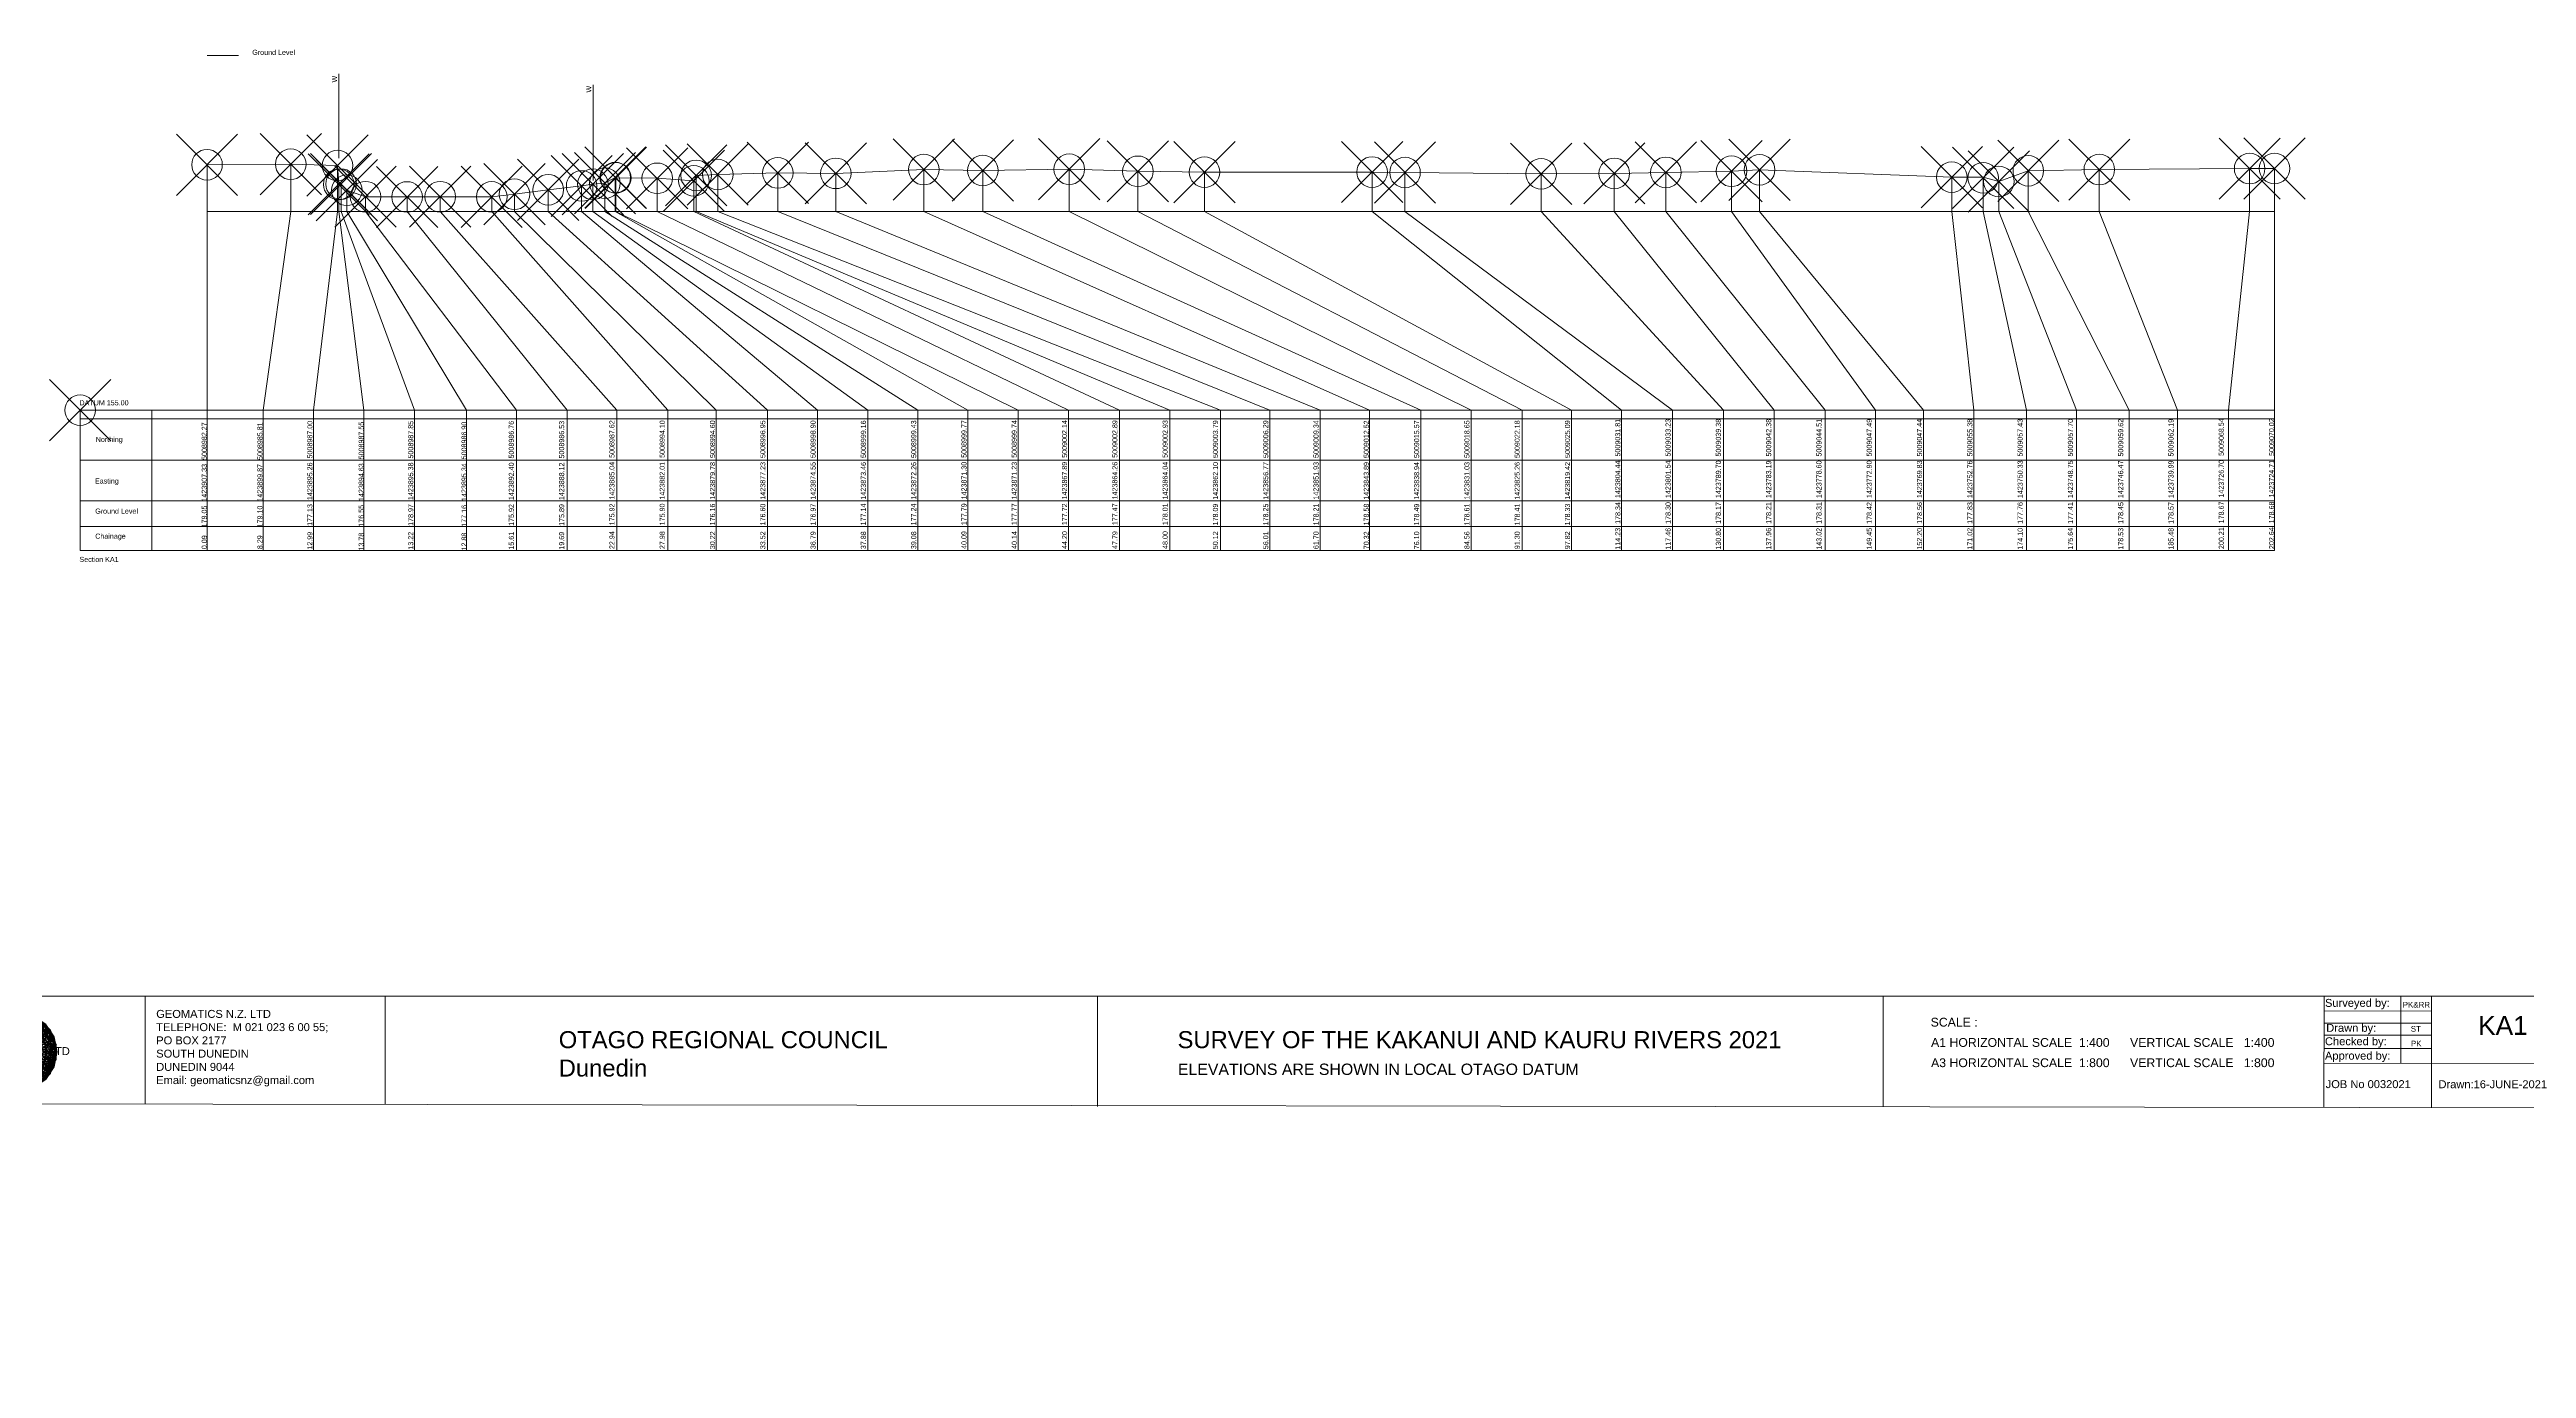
# Model space of a CAD drawing. Header units: millimetres. Extents: x -11318300 to 46111088, y -1699923 to 1425288130.
# Drawn here: x -8979801 to -8737137, y 61091 to 190343 of the extents above; entities that cross this region are included whole.
import ezdxf

# ---------------------------------------------------------------- set-up
doc = ezdxf.new("R2010")
doc.units = ezdxf.units.MM
doc.header["$PDMODE"] = 35
doc.header["$PDSIZE"] = 3000
doc.layers.get('0').update_dxf_attribs({"lineweight": 0})
doc.layers.add('geo', color=7, linetype='Continuous', lineweight=0)
doc.layers.add('TITLE_BLOCK', color=7, linetype='Continuous')
doc.styles.get("Standard").update_dxf_attribs({"font": 'arial.ttf'})

# ---------------------------------------------------------------- blocks, each defined once
blk = doc.blocks.new('REVDATE')
at = {"flags": 8}
for tag, p in [('REVDATE', (0, 6)), ('USER', (0, -3)), ('FNAME', (0, -13))]:
    blk.add_attdef(tag, p, '', height=4.95, dxfattribs=at)
blk = doc.blocks.new('Geomatics_Circle_SPT')
at = {"layer": 'geo', "color": 2, "linetype": 'Continuous', "lineweight": 0}
for p, q in [((0, 25.2), (-25.2, 0)), ((-24.7, 4.9), (-4.9, 24.7)), ((-24.7, -4.9), (4.9, 24.7)), ((-9.7, 23.3), (-23.3, 9.6)), ((9.7, 23.3), (-23.3, -9.7)), ((-21, 14), (-14, 21)), ((-21, -14), (14, 21)), ((0, 0), (-17.8, 17.8)), ((-14, 21), (21, -14)), ((23.3, -9.7), (-9.7, 23.3)), ((-4.9, 24.7), (24.7, -4.9)), ((25.2, 0), (0, 25.2)), ((0, 0), (17.8, 17.8)), ((4.9, 24.7), (24.7, 4.9)), ((23.3, 9.7), (9.7, 23.3)), ((14, 21), (21, 14)), ((17.8, 18.1), (17.8, 18.1)), ((4.9, -24.7), (-24.7, 4.9)), ((-24.7, 0), (0, -24.7)), ((-23.3, 9.7), (9.7, -23.3)), ((14, -21), (-21, 14)), ((0, 0), (-17.8, -17.8)), ((21, 14), (-14, -21)), ((-9.7, -23.3), (23.3, 9.7)), ((24.7, 4.9), (-4.9, -24.7)), ((0, 0), (17.8, -17.8)), ((0, -24.8), (25.2, 0)), ((-4.9, -24.7), (-24.7, -4.9)), ((-23.3, -9.7), (-9.7, -23.3)), ((-14, -21), (-21, -14)), ((24.7, -4.9), (4.9, -24.7)), ((9.7, -23.3), (23.3, -9.7)), ((21, -14), (14, -21)), ((-17.8, -17.8), (-17.8, -17.8)), ((4.9, -24.7), (4.9, -24.7)), ((18.1, -17.8), (18.1, -17.8))]:
    blk.add_line(p, q, dxfattribs=at)
at = {"layer": 'geo', "color": 1, "linetype": 'Continuous', "lineweight": 0}
for p, q in [((-25.2, 0), (9.7, 23.3)), ((-25.2, 0), (-9.6, 23.3)), ((-4.9, 24.8), (-24.7, -4.9)), ((4.9, 24.7), (-24.7, 4.9)), ((14, 21), (-24.7, -4.9)), ((-14, 21), (-24.7, 4.9)), ((-23.3, 9.7), (0, 25.2)), ((-23.3, -9.6), (0, 25.2)), ((-23.3, -9.6), (17.8, 17.8)), ((-23.3, 9.7), (-17.8, 17.9)), ((-23.3, -9.6), (-17.8, 17.9)), ((-23.3, 9.7), (17.8, 17.8)), ((4.9, 24.8), (-21, -14)), ((-4.9, 24.7), (-21, 14)), ((14, 21), (-21, 14)), ((-14, 21), (-21, -14)), ((-17.9, 17.6), (-17.9, 17.6)), ((-17.8, 17.8), (9.7, 23.3)), ((-17.8, 17.8), (-9.6, 23.3)), ((-17.8, -17.8), (9.7, 23.3)), ((-17.8, -17.8), (-9.7, 23.3)), ((-9.7, -23.3), (-17.8, 17.8)), ((-17.8, 17.8), (9.7, -23.3)), ((-17.8, 17.8), (23.3, -9.6)), ((-17.8, 17.8), (23.3, 9.7)), ((4.9, 24.7), (-14, 21)), ((-4.9, 24.7), (-14, -20.9)), ((0, 0), (-14, 21)), ((-14, 21), (-4.9, -24.7)), ((-14, 21), (-14, 21)), ((24.7, -4.9), (-14, 21)), ((21, 14), (-14, 21)), ((-9.8, 23.1), (-9.8, 23.1)), ((-9.7, 23.3), (0, 25.2)), ((-9.7, 23.3), (0, -25.2)), ((-9.7, -23.3), (0, 25.2)), ((-9.6, 23.3), (17.8, -17.8)), ((-9.6, 23.3), (25.2, 0)), ((-9.6, 23.3), (17.8, 17.8)), ((-9.6, -23.3), (17.8, 17.9)), ((0, 0), (-4.9, 24.7)), ((-4.9, 24.7), (-4.9, 24.7)), ((21, -14), (-4.9, 24.7)), ((24.8, 4.9), (-4.9, 24.7)), ((14, 21), (-4.9, 24.7)), ((-0.2, 25.1), (-0.2, 25.1)), ((0, 25.2), (9.7, -23.3)), ((0, 25.2), (23.3, -9.7)), ((0, 25.2), (23.3, 9.7)), ((0, 25.2), (9.7, 23.3)), ((0, 0), (4.9, 24.7)), ((0, -25.2), (9.7, 23.3)), ((0, 0), (14, 21)), ((21, 14), (4.9, 24.8)), ((14, -21), (4.9, 24.7)), ((24.7, -4.9), (4.9, 24.7)), ((4.9, 24.7), (4.9, 24.7)), ((4.9, -24.7), (14, 21)), ((9.4, 23.3), (9.4, 23.3)), ((9.7, 23.3), (17.8, -17.8)), ((9.7, 23.3), (25.2, 0)), ((9.7, 23.3), (17.8, 17.9)), ((17.8, 17.8), (9.7, -23.3)), ((21, -14), (14, 21)), ((24.7, 4.9), (14, 21)), ((14, 21), (14, 21)), ((17.6, 17.9), (17.6, 17.9)), ((17.8, 17.8), (23.3, -9.7)), ((17.8, 17.8), (23.3, 9.7)), ((-25.2, 0), (23.3, 9.7)), ((-25.2, 0), (-23.3, 9.7)), ((-23.3, -9.7), (-25.2, 0)), ((-9.6, -23.3), (-25.2, 0)), ((9.7, -23.3), (-25.2, 0)), ((21, 14), (-24.7, 4.9)), ((-21, 14), (-24.7, -4.9)), ((0, 0), (-24.7, 4.9)), ((-24.7, 4.9), (-21, -14)), ((-24.7, 4.9), (-4.9, -24.7)), ((-24.7, 4.9), (14, -21)), ((-24.7, 4.9), (-24.7, 4.9)), ((0, 0), (-24.7, -4.9)), ((-17.8, -17.8), (-23.3, 9.7)), ((0, -25.2), (-23.3, 9.7)), ((-23.3, 9.7), (17.8, -17.8)), ((-23.3, 9.7), (25.2, 0)), ((-23.3, 9.4), (-23.3, 9.4)), ((-23.3, -9.7), (25.2, 0)), ((0, 0), (-21, 14)), ((-21, 14), (-14, -21)), ((-21, 14), (4.9, -24.7)), ((-21, 14), (-21, 14)), ((24.7, 4.9), (-21, 14)), ((0, 0), (-21, -14)), ((-17.8, -17.8), (23.3, 9.7)), ((-14, -21), (24.7, 4.9)), ((0, 0), (-14, -21)), ((25.2, 0), (-9.6, -23.3)), ((-4.9, -24.7), (21, 14)), ((0, 0), (-4.9, -24.7)), ((0, 0), (21, 14)), ((23.3, 9.7), (0, -25.2)), ((0, 0), (24.8, 4.9)), ((0, 0), (4.9, -24.7)), ((0, 0), (14, -21)), ((0, 0), (21, -14)), ((0, 0), (24.8, -4.9)), ((4.9, -24.7), (24.7, 4.9)), ((25.2, 0), (9.7, -23.3)), ((14, -21), (21, 14)), ((23.3, 9.7), (17.8, -17.8)), ((24.7, -4.9), (21, 14)), ((21, 14), (21, 14)), ((21, -14), (24.7, 4.9)), ((23.1, 9.8), (23.1, 9.8)), ((23.3, 9.7), (25.2, 0)), ((25.2, 0), (23.3, -9.6)), ((24.7, 4.9), (24.7, 4.9)), ((25.1, 0.2), (25.1, 0.2)), ((-25.2, 0), (23.3, -9.7)), ((-25.1, -0.2), (-25.1, -0.2)), ((-24.7, -4.9), (-24.7, -4.9)), ((-24.7, -4.9), (-14, -21)), ((-24.7, -4.9), (4.9, -24.7)), ((-24.7, -4.9), (21, -14)), ((-17.8, -17.8), (-23.3, -9.7)), ((0, -25.2), (-23.3, -9.6)), ((17.8, -17.8), (-23.3, -9.6)), ((-23.1, -9.8), (-23.1, -9.8)), ((-21, -14), (24.7, -4.9)), ((-21, -14), (-21, -14)), ((-21, -14), (-4.9, -24.7)), ((-21, -14), (14, -21)), ((23.3, -9.7), (-17.8, -17.8)), ((-14, -21), (21, -14)), ((-4.9, -24.7), (24.7, -4.9)), ((23.3, -9.6), (0, -25.2)), ((4.9, -24.7), (21, -14)), ((14, -21), (24.7, -4.9)), ((23.3, -9.6), (17.8, -17.8)), ((21, -14), (21, -14)), ((23.3, -9.4), (23.3, -9.4)), ((24.7, -4.9), (24.7, -4.9)), ((-9.6, -23.3), (-17.8, -17.8)), ((9.7, -23.3), (-17.8, -17.8)), ((-17.6, -17.9), (-17.6, -17.9)), ((-14, -21), (-14, -21)), ((-14, -21), (4.9, -24.7)), ((17.8, -17.8), (-9.7, -23.3)), ((0, -25.2), (-9.7, -23.3)), ((-9.4, -23.3), (-9.4, -23.3)), ((-4.9, -24.7), (14, -21)), ((-4.9, -24.7), (-4.9, -24.7)), ((9.7, -23.3), (0, -25.2)), ((0.2, -25.1), (0.2, -25.1)), ((4.9, -24.7), (4.9, -24.7)), ((17.8, -17.8), (9.7, -23.3)), ((9.8, -23.1), (9.8, -23.1)), ((14, -21), (14, -21)), ((17.9, -17.6), (17.9, -17.6))]:
    blk.add_line(p, q, dxfattribs=at)
at = {"layer": 'geo', "color": 114, "linetype": 'Continuous', "lineweight": 0}
for p, q in [((17.9, 17.8), (-25.2, 0)), ((-24.7, 4.9), (14, 21)), ((9.7, 23.3), (-23.3, 9.7)), ((-20.9, 14), (4.9, 24.7)), ((0, 25.2), (-17.8, 17.8)), ((-17.8, 17.8), (0, -25.2)), ((-14, 21), (-4.9, 24.7)), ((4.9, -24.7), (-14, 21)), ((0, 0), (-9.7, 23.3)), ((-4.9, 24.7), (14, -21)), ((17.8, -17.8), (0, 25.2)), ((0, 0), (9.7, 23.3)), ((4.9, 24.7), (21, -14)), ((23.3, -9.7), (9.7, 23.3)), ((14, 21), (24.7, -4.9)), ((25.2, 0), (17.8, 17.8)), ((-24.7, -4.9), (21, 14)), ((-14, -21), (-24.7, 4.9)), ((0, 0), (-23.3, 9.7)), ((-23.3, 9.7), (-9.7, -23.3)), ((0, 0), (-23.3, -9.7)), ((-4.9, -24.7), (-21, 14)), ((24.8, 4.9), (-20.9, -14)), ((0, 0), (-9.7, -23.3)), ((0, 0), (23.3, 9.7)), ((0, 0), (9.7, -23.3)), ((0, 0), (23.3, -9.7)), ((21, 14), (24.7, 4.9)), ((-25.2, 0), (-17.8, -17.8)), ((-21, -14), (-24.7, -4.9)), ((-17.8, -17.8), (25.2, 0)), ((24.8, -4.9), (-14, -21)), ((-9.6, -23.3), (23.3, -9.7)), ((21, -14), (-4.9, -24.8)), ((0, -25.2), (17.9, -17.8)), ((14, -21), (4.9, -24.8))]:
    blk.add_line(p, q, dxfattribs=at)
at = {"layer": 'geo', "color": 250, "linetype": 'Continuous', "lineweight": 0}
for p, q in [((-17.8, 17.8), (17.8, 17.8)), ((-17.8, -17.8), (-17.8, 17.8)), ((-14, 21), (-14, 21)), ((14, 21), (-14, 21)), ((-14, 20.9), (-14, -21)), ((-9.7, 23.3), (9.7, 23.3)), ((-9.7, -23.3), (-9.7, 23.3)), ((-4.9, 24.7), (4.9, 24.7)), ((-4.9, 24.7), (-4.9, -24.7)), ((0, 0), (0, 25.2)), ((4.9, 24.7), (4.9, -24.7)), ((9.7, -23.3), (9.7, 23.3)), ((14, 21), (14, -21)), ((17.8, -17.8), (17.8, 17.8)), ((0, 0), (-25.2, 0)), ((24.7, 4.9), (-24.7, 4.9)), ((-24.7, 4.9), (-24.7, -4.9)), ((-23.3, 9.7), (23.3, 9.7)), ((-23.3, 9.7), (-23.3, 9.7)), ((-23.3, -9.7), (-23.3, 9.7)), ((21, 14), (-21, 14)), ((-21, 14), (-21, -14)), ((0, 0), (0, -25.2)), ((0, 0), (25.2, 0)), ((21, 14), (21, 14)), ((21, -14), (21, 14)), ((23.3, 9.7), (23.3, -9.7)), ((24.7, 4.9), (24.7, 4.9)), ((24.7, -4.9), (24.7, 4.9)), ((-24.7, -4.9), (24.7, -4.9)), ((23.3, -9.7), (-23.3, -9.7)), ((-21, -14), (21, -14)), ((17.8, -17.8), (-17.8, -17.8)), ((-14, -21), (14, -21)), ((9.7, -23.3), (-9.7, -23.3)), ((-4.9, -24.7), (4.9, -24.7))]:
    blk.add_line(p, q, dxfattribs=at)
blk = doc.blocks.new('GeomaticsNZ TITLE BLOCK')
at = {"color": 7, "linetype": 'Continuous', "lineweight": 0}
for p, q in [((0, 94.9), (0, 1579.2)), ((0, 1579.2), (2363.4, 1579.2)), ((2363.4, 1579.2), (2364, 94.9)), ((2364, 94.9), (0, 94.9)), ((0, 94.9), (0, 0)), ((15.9, 94.9), (2364, 94.9)), ((224.3, 95.2), (224.3, -0.3)), ((2364, 94.9), (382.6, 94.9)), ((435.8, 95.2), (435.8, -0.7)), ((1063.4, 94.9), (1063.4, -2.4)), ((1755.4, 94.9), (1755.4, -2.6)), ((2143.9, 94.9), (2143.7, -3)), ((2211.5, 94.9), (2211.5, 36.1)), ((2238.6, 94.8), (2238.6, -3.2)), ((2364, -3.5), (2364, 94.9)), ((2143.9, 81.9), (2238.6, 81.7)), ((2143.9, 71), (2238.6, 71)), ((2143.6, 60.4), (2238.6, 60.4)), ((2143.8, 48.6), (2238.6, 48.6)), ((2143.8, 35.4), (2364, 35.3)), ((0, 0), (2364, -3.5))]:
    blk.add_line(p, q, dxfattribs=at)
at = {"color": 7, "linetype": 'Continuous', "lineweight": 0, "xscale": 1.36, "yscale": 1.36, "zscale": 1.36}
blk.add_blockref('Geomatics_Circle_SPT', (112.4, 45.7), dxfattribs=at)
at = {"color": 7, "linetype": 'Continuous', "lineweight": 0}
for s, p in [('PK&RR', (2213.2, 84.8)), ('ST', (2220.3, 63.6)), ('PK', (2220.4, 50.6))]:
    blk.add_text(s, height=5, dxfattribs=at).set_placement(p)
at = {"color": 7, "linetype": 'Continuous', "lineweight": 0, "attachment_point": 1}
for s, width, heights, insert, char_height in [('{\\C256;Surveyed by:}', 3535.727, [0], (2144.7, 92.4), 7), ('{\\C256;GEOMATICS N.Z. LTD                   \\PTELEPHONE:  M 021 023 6 00 55;\\PPO BOX 2177\\PSOUTH DUNEDIN\\PDUNEDIN 9044\\PEmail: geomaticsnz@gmail.com}', 3535.727, [94.7], (234, 82.7), 7), ('{\\C256;Drawn by:}', 3535.727, [0], (2145.8, 70.4), 7), ('{\\C256;Geomatics N.Z. LTD                   }', 125.079, [15.8], (68.8, 49.9), 7), ('{\\C256;OTAGO REGIONAL COUNCIL\\PDunedin}', 3535.727, [0], (588.6, 64), 15), ('{\\C256;SURVEY OF THE KAKANUI AND KAURU RIVERS 2021}', 3535.727, [0], (1133.8, 64), 15), ('{\\C256;Approved by:}', 3535.727, [0], (2144.7, 45.9), 7), ('{\\C256;Checked by:}', 3535.727, [0], (2144.7, 58.6), 7), ('{\\C256;ELEVATIONS ARE SHOWN IN LOCAL OTAGO DATUM}', 3535.727, [0], (1134.1, 35.4), 10), ('{\\C256;JOB No 0032021}', 3535.727, [0], (2145.3, 20.8), 7), ('{\\C256;Drawn:16-JUNE-2021}', 3535.727, [0], (2244.7, 20.7), 7)]:
    blk.add_mtext_dynamic_manual_height_columns(s, width=width, gutter_width=159, heights=heights, dxfattribs=dict(at, insert=insert, char_height=char_height))

msp = doc.modelspace()

# ---------------------------------------------------------------- linework, layer by layer
at = {"color": 1, "linetype": 'Continuous', "lineweight": 0}
msp.add_line((-8964374, 189760), (-8961302, 189760), dxfattribs=at)
at = {"color": 7, "linetype": 'Continuous', "lineweight": 0}
for p, q in [((-8951466, 179689), (-8951466, 187960)), ((-8926539, 177510), (-8926539, 186868)), ((-8956174, 179102), (-8956174, 174485)), ((-8951585, 178972), (-8951585, 174485)), ((-8951474, 177163), (-8951474, 174485)), ((-8951243, 177162), (-8951243, 174485)), ((-8925387, 177241), (-8925387, 174485)), ((-8924376, 177790), (-8924376, 174485)), ((-8924326, 177772), (-8924326, 174485)), ((-8920267, 177721), (-8920267, 174485)), ((-8916680, 177470), (-8916680, 174485)), ((-8916464, 178005), (-8916464, 174485)), ((-8914343, 178090), (-8914343, 174485)), ((-8908456, 178250), (-8908456, 174485)), ((-8902771, 178210), (-8902771, 174485)), ((-8894149, 178579), (-8894149, 174485)), ((-8888357, 178489), (-8888357, 174485)), ((-8879902, 178608), (-8879902, 174485)), ((-8873171, 178408), (-8873171, 174485)), ((-8866647, 178328), (-8866647, 174485)), ((-8850236, 178337), (-8850236, 174485)), ((-8847007, 178297), (-8847007, 174485)), ((-8833670, 178166), (-8833670, 174485)), ((-8826504, 178206), (-8826504, 174485)), ((-8821444, 178305), (-8821444, 174485)), ((-8815015, 178415), (-8815015, 174485)), ((-8812269, 178555), (-8812269, 174485)), ((-8793444, 177834), (-8793444, 174485)), ((-8790368, 177834), (-8790368, 174485)), ((-8788826, 177415), (-8788826, 174485)), ((-8785940, 178452), (-8785940, 174485)), ((-8778986, 178573), (-8778986, 174485)), ((-8764257, 178672), (-8764257, 174485)), ((-8761823, 178682), (-8761823, 141248)), ((-8761823, 178682), (-8761823, 170133)), ((-8950682, 176554), (-8950682, 174485)), ((-8948854, 175923), (-8948854, 174485)), ((-8944775, 175892), (-8944775, 174485)), ((-8941527, 175922), (-8941527, 174485)), ((-8936485, 175901), (-8936485, 174485)), ((-8934250, 176161), (-8934250, 174485)), ((-8930942, 176601), (-8930942, 174485)), ((-8927672, 176971), (-8927672, 174485)), ((-8926582, 177141), (-8926582, 174485)), ((-8964374, 174485), (-8964374, 141248)), ((-8964374, 174485), (-8761823, 174485)), ((-8956174, 174485), (-8958868, 155000)), ((-8951585, 174485), (-8953925, 155000)), ((-8951474, 174485), (-8949019, 155000)), ((-8951243, 174485), (-8944054, 155000)), ((-8950682, 174485), (-8938939, 155000)), ((-8948854, 174485), (-8934037, 155000)), ((-8944775, 174485), (-8929087, 155000)), ((-8941527, 174485), (-8924209, 155000)), ((-8936485, 174485), (-8919212, 155000)), ((-8934250, 174485), (-8914476, 155000)), ((-8930942, 174485), (-8909478, 155000)), ((-8927672, 174485), (-8904567, 155000)), ((-8926582, 174485), (-8899634, 155000)), ((-8925387, 174485), (-8894746, 155000)), ((-8924376, 174485), (-8889837, 155000)), ((-8884901, 155000), (-8924326, 174485)), ((-8920267, 174485), (-8879964, 155000)), ((-8874970, 155000), (-8916680, 174485)), ((-8916464, 174485), (-8870045, 155000)), ((-8914343, 174485), (-8865074, 155000)), ((-8860262, 155000), (-8908456, 174485)), ((-8902771, 174485), (-8855307, 155000)), ((-8850473, 155000), (-8894149, 174485)), ((-8888357, 174485), (-8845461, 155000)), ((-8879902, 174485), (-8840538, 155000)), ((-8873171, 174485), (-8835526, 155000)), ((-8866647, 174485), (-8830691, 155000)), ((-8850236, 174485), (-8825798, 155000)), ((-8847007, 174485), (-8820786, 155000)), ((-8833670, 174485), (-8815803, 155000)), ((-8826504, 174485), (-8810846, 155000)), ((-8821444, 174485), (-8805842, 155000)), ((-8815015, 174485), (-8800908, 155000)), ((-8812269, 174485), (-8796201, 155000)), ((-8793444, 174485), (-8791290, 155000)), ((-8790368, 174485), (-8786108, 155000)), ((-8788826, 174485), (-8781227, 155000)), ((-8785940, 174485), (-8776076, 155000)), ((-8778986, 174485), (-8771321, 155000)), ((-8764257, 174485), (-8766332, 155000)), ((-8976801, 155000), (-8761823, 155000)), ((-8976801, 155000), (-8761823, 155000)), ((-8976801, 155000), (-8976801, 141248)), ((-8976801, 154158), (-8761823, 154158)), ((-8970762, 155000), (-8761823, 155000)), ((-8969788, 155000), (-8969788, 141248)), ((-8958868, 155000), (-8958868, 141248)), ((-8953925, 155000), (-8953925, 141248)), ((-8949019, 155000), (-8949019, 141248)), ((-8944054, 155000), (-8944054, 141248)), ((-8938939, 155000), (-8938939, 141248)), ((-8934037, 155000), (-8934037, 141248)), ((-8929087, 155000), (-8929087, 141248)), ((-8924209, 155000), (-8924209, 141248)), ((-8919212, 155000), (-8919212, 141248)), ((-8914476, 155000), (-8914476, 141248)), ((-8909478, 155000), (-8909478, 141248)), ((-8904567, 155000), (-8904567, 141248)), ((-8899634, 155000), (-8899634, 141248)), ((-8894746, 155000), (-8894746, 141248)), ((-8889837, 155000), (-8889837, 141248)), ((-8884901, 155000), (-8884901, 141248)), ((-8879964, 155000), (-8879964, 141248)), ((-8874970, 155000), (-8874970, 141248)), ((-8870045, 155000), (-8870045, 141248)), ((-8865074, 155000), (-8865074, 141248)), ((-8860262, 155000), (-8860262, 141248)), ((-8855307, 155000), (-8855307, 141248)), ((-8850473, 155000), (-8850473, 141248)), ((-8845461, 155000), (-8845461, 141248)), ((-8840538, 155000), (-8840538, 141248)), ((-8835526, 155000), (-8835526, 141248)), ((-8830691, 155000), (-8830691, 141248)), ((-8825798, 155000), (-8825798, 141248)), ((-8820786, 155000), (-8820786, 141248)), ((-8815803, 155000), (-8815803, 141248)), ((-8810846, 155000), (-8810846, 141248)), ((-8805842, 155000), (-8805842, 141248)), ((-8800908, 155000), (-8800908, 141248)), ((-8796201, 155000), (-8796201, 141248)), ((-8791290, 155000), (-8791290, 141248)), ((-8786108, 155000), (-8786108, 141248)), ((-8781227, 155000), (-8781227, 141248)), ((-8776076, 155000), (-8776076, 141248)), ((-8771321, 155000), (-8771321, 141248)), ((-8766332, 155000), (-8766332, 141248)), ((-8976801, 150115), (-8761823, 150115)), ((-8976801, 146128), (-8761823, 146128)), ((-8976801, 143616), (-8761823, 143616)), ((-8976801, 141248), (-8761823, 141248)), ((-8976801, 141248), (-8761823, 141248)), ((-8973620, 139879), (-8973620, 139879))]:
    msp.add_line(p, q, dxfattribs=at)
at = {"linetype": 'Continuous', "lineweight": 0}
msp.add_line((-8964373, 179053), (-8964374, 174485), dxfattribs=at)
at = {"color": 1, "linetype": 'Continuous', "lineweight": 0}
msp.add_lwpolyline([(-8964373, 179053), (-8956172, 179102), (-8951585, 178972), (-8951472, 177132), (-8951243, 177162), (-8950680, 176552), (-8948852, 175922), (-8944773, 175892), (-8941525, 175922), (-8936483, 175901), (-8934248, 176161), (-8930940, 176601), (-8927670, 176971), (-8926580, 177141), (-8925385, 177241), (-8924374, 177791), (-8924324, 177771), (-8920265, 177721), (-8916678, 177470), (-8916462, 178010), (-8914341, 178090), (-8908454, 178250), (-8902769, 178210), (-8894147, 178579), (-8888363, 178489), (-8879900, 178608), (-8873169, 178408), (-8866645, 178328), (-8850234, 178337), (-8847005, 178297), (-8833668, 178166), (-8826502, 178206), (-8821442, 178305), (-8815013, 178415), (-8812267, 178555), (-8793442, 177834), (-8790366, 177834), (-8788824, 177414), (-8785939, 178453), (-8778984, 178573), (-8764255, 178672), (-8761821, 178682)], dxfattribs=at)
at = {"color": 7, "linetype": 'Continuous', "lineweight": 0}
for p in [(-8964373, 179053), (-8956172, 179102), (-8951585, 178972), (-8951472, 177132), (-8951243, 177162), (-8930940, 176601), (-8927670, 176971), (-8926580, 177141), (-8925385, 177241), (-8924374, 177791), (-8924324, 177771), (-8920265, 177721), (-8916678, 177470), (-8916462, 178010), (-8914341, 178090), (-8908454, 178250), (-8902769, 178210), (-8894147, 178579), (-8888363, 178489), (-8879900, 178608), (-8873169, 178408), (-8866645, 178328), (-8850234, 178337), (-8847005, 178297), (-8833668, 178166), (-8826502, 178206), (-8821442, 178305), (-8815013, 178415), (-8812267, 178555), (-8793442, 177834), (-8790366, 177764), (-8788824, 177414), (-8785939, 178453), (-8778984, 178573), (-8764255, 178672), (-8761821, 178682), (-8950680, 176552), (-8948852, 175922), (-8944773, 175892), (-8941525, 175922), (-8936483, 175901), (-8934248, 176161), (-8976801, 155000)]:
    msp.add_point(p, dxfattribs=at)

# ---------------------------------------------------------------- block references
at = {"color": 7, "linetype": 'Continuous', "lineweight": 0, "xscale": 111.2022893510132, "yscale": 111.2022893510132, "zscale": 111.2022893510132}
msp.add_blockref('GeomaticsNZ TITLE BLOCK', (-8995371, 87031), dxfattribs=at)
at = {"layer": 'TITLE_BLOCK'}
ref = msp.add_blockref('REVDATE', (-8919404, 61093), dxfattribs=at)
ref.add_attrib('USER', 'HP15-ZBOOK', (-8919404, 61093), dxfattribs={"height": 4.95})
ref.add_attrib('REVDATE', '7/07/2021 12:15 PM', (-8919340, 61093), dxfattribs={"height": 4.95})
ref.add_attrib('FNAME', 'KakanuiXS Lines 1 to 18 - Copy.xlsx.dwg', (-8919258, 61093), dxfattribs={"height": 4.95})

# ---------------------------------------------------------------- texts
at = {"color": 7, "linetype": 'Continuous', "lineweight": 0}
for s, height, p in [('Ground Level', 500, (-8959944, 189817)), ('DATUM 155.00', 500, (-8976872, 155475)), ('Northing', 500, (-8975275, 151888)), ('Easting', 500, (-8975348, 147809)), ('Ground Level', 500, (-8975330, 144861)), ('Chainage', 500, (-8975327, 142405)), ('Section KA1', 500, (-8976872, 140125)), ('SCALE :  ', 859.9, (-8795508, 94596)), ('KA1', 1842.6, (-8741876, 93785)), ('A1 HORIZONTAL SCALE  1:400      VERTICAL SCALE   1:400 ', 859.89, (-8795468, 92609)), ('A3 HORIZONTAL SCALE  1:800      VERTICAL SCALE   1:800', 859.89, (-8795468, 90622))]:
    msp.add_text(s, height=height, dxfattribs=at).set_placement(p)
for s, p in [('0.09    179.05  1423907.33  5008982.27', (-8964395, 141380)), ('8.29    179.10  1423899.87  5008985.81', (-8958945, 141381)), ('12.99   177.13  1423895.26  5008987.00', (-8954050, 141333)), ('13.78   176.55  1423894.63  5008987.55', (-8949019, 141248)), ('13.22   178.97  1423895.38  5008987.85', (-8944164, 141333)), ('12.88   177.16  1423895.34  5008986.90', (-8938939, 141248)), ('15.61   175.92  1423892.40  5008986.76', (-8934309, 141333)), ('19.69   175.89  1423888.12  5008986.53', (-8929382, 141333)), ('22.94   175.92  1423885.04  5008987.62', (-8924455, 141389)), ('27.98   175.90  1423882.01  5008994.10', (-8919528, 141389)), ('30.22   176.16  1423879.78  5008994.60', (-8914600, 141380)), ('33.52   176.60  1423877.23  5008996.95', (-8909673, 141380)), ('36.79   176.97  1423874.55  5008998.90', (-8904746, 141380)), ('37.88   177.14  1423873.46  5008999.16', (-8899819, 141380)), ('39.08   177.24  1423872.26  5008999.43', (-8894892, 141380)), ('40.09   177.79  1423871.30  5008999.77', (-8889964, 141400)), ('40.14   177.77  1423871.23  5008999.74', (-8885037, 141400)), ('44.20   177.72  1423867.89  5009002.14', (-8880110, 141400)), ('47.79   177.47  1423864.26  5009002.89', (-8875183, 141400)), ('48.00   178.01  1423864.04  5009002.93', (-8870256, 141400)), ('50.12   178.09  1423862.10  5009003.79', (-8865328, 141380)), ('56.01   178.25  1423856.77  5009006.29', (-8860401, 141380)), ('61.70   178.21  1423851.93  5009009.34', (-8855474, 141383)), ('70.32   178.58  1423843.89  5009012.52', (-8850547, 141376)), ('76.10   178.49  1423838.94  5009015.57', (-8845620, 141376)), ('84.56   178.61  1423831.03  5009018.65', (-8840692, 141381)), ('91.30   178.41  1423825.26  5009022.18', (-8835765, 141380)), ('97.82   178.33  1423819.42  5009025.09', (-8830838, 141380)), ('114.23  178.34  1423804.44  5009031.81', (-8825911, 141333)), ('117.46  178.30  1423801.54  5009033.23', (-8820984, 141333)), ('130.80  178.17  1423789.70  5009039.38', (-8816056, 141333)), ('137.96  178.21  1423783.19  5009042.38', (-8811129, 141333)), ('143.02  178.31  1423778.60  5009044.51', (-8806202, 141333)), ('149.45  178.42  1423772.90  5009047.49', (-8801275, 141333)), ('152.20  178.56  1423769.83  5009047.44', (-8796348, 141333)), ('171.02  177.83  1423752.76  5009055.38', (-8791420, 141333)), ('174.10  177.76  1423750.33  5009057.43', (-8786493, 141333)), ('175.64  177.41  1423748.75  5009057.70', (-8781566, 141333)), ('178.53  178.45  1423746.47  5009059.62', (-8776639, 141333)), ('185.48  178.57  1423739.99  5009062.19', (-8771712, 141333)), ('200.21  178.67  1423726.70  5009068.54', (-8766784, 141389)), ('202.64  178.68  1423724.71  5009070.02', (-8761857, 141389))]:
    msp.add_text(s, height=500, rotation=90, dxfattribs=at).set_placement(p)
at = {"color": 7, "linetype": 'Continuous', "lineweight": 0, "char_height": 500, "attachment_point": 1, "rotation": 90}
for insert in [(-8952138, 187115), (-8927211, 186129)]:
    msp.add_mtext_dynamic_manual_height_columns('W', width=4277.93, gutter_width=12.5, heights=[0], dxfattribs=dict(at, insert=insert))

doc.saveas('drawing.dxf')
